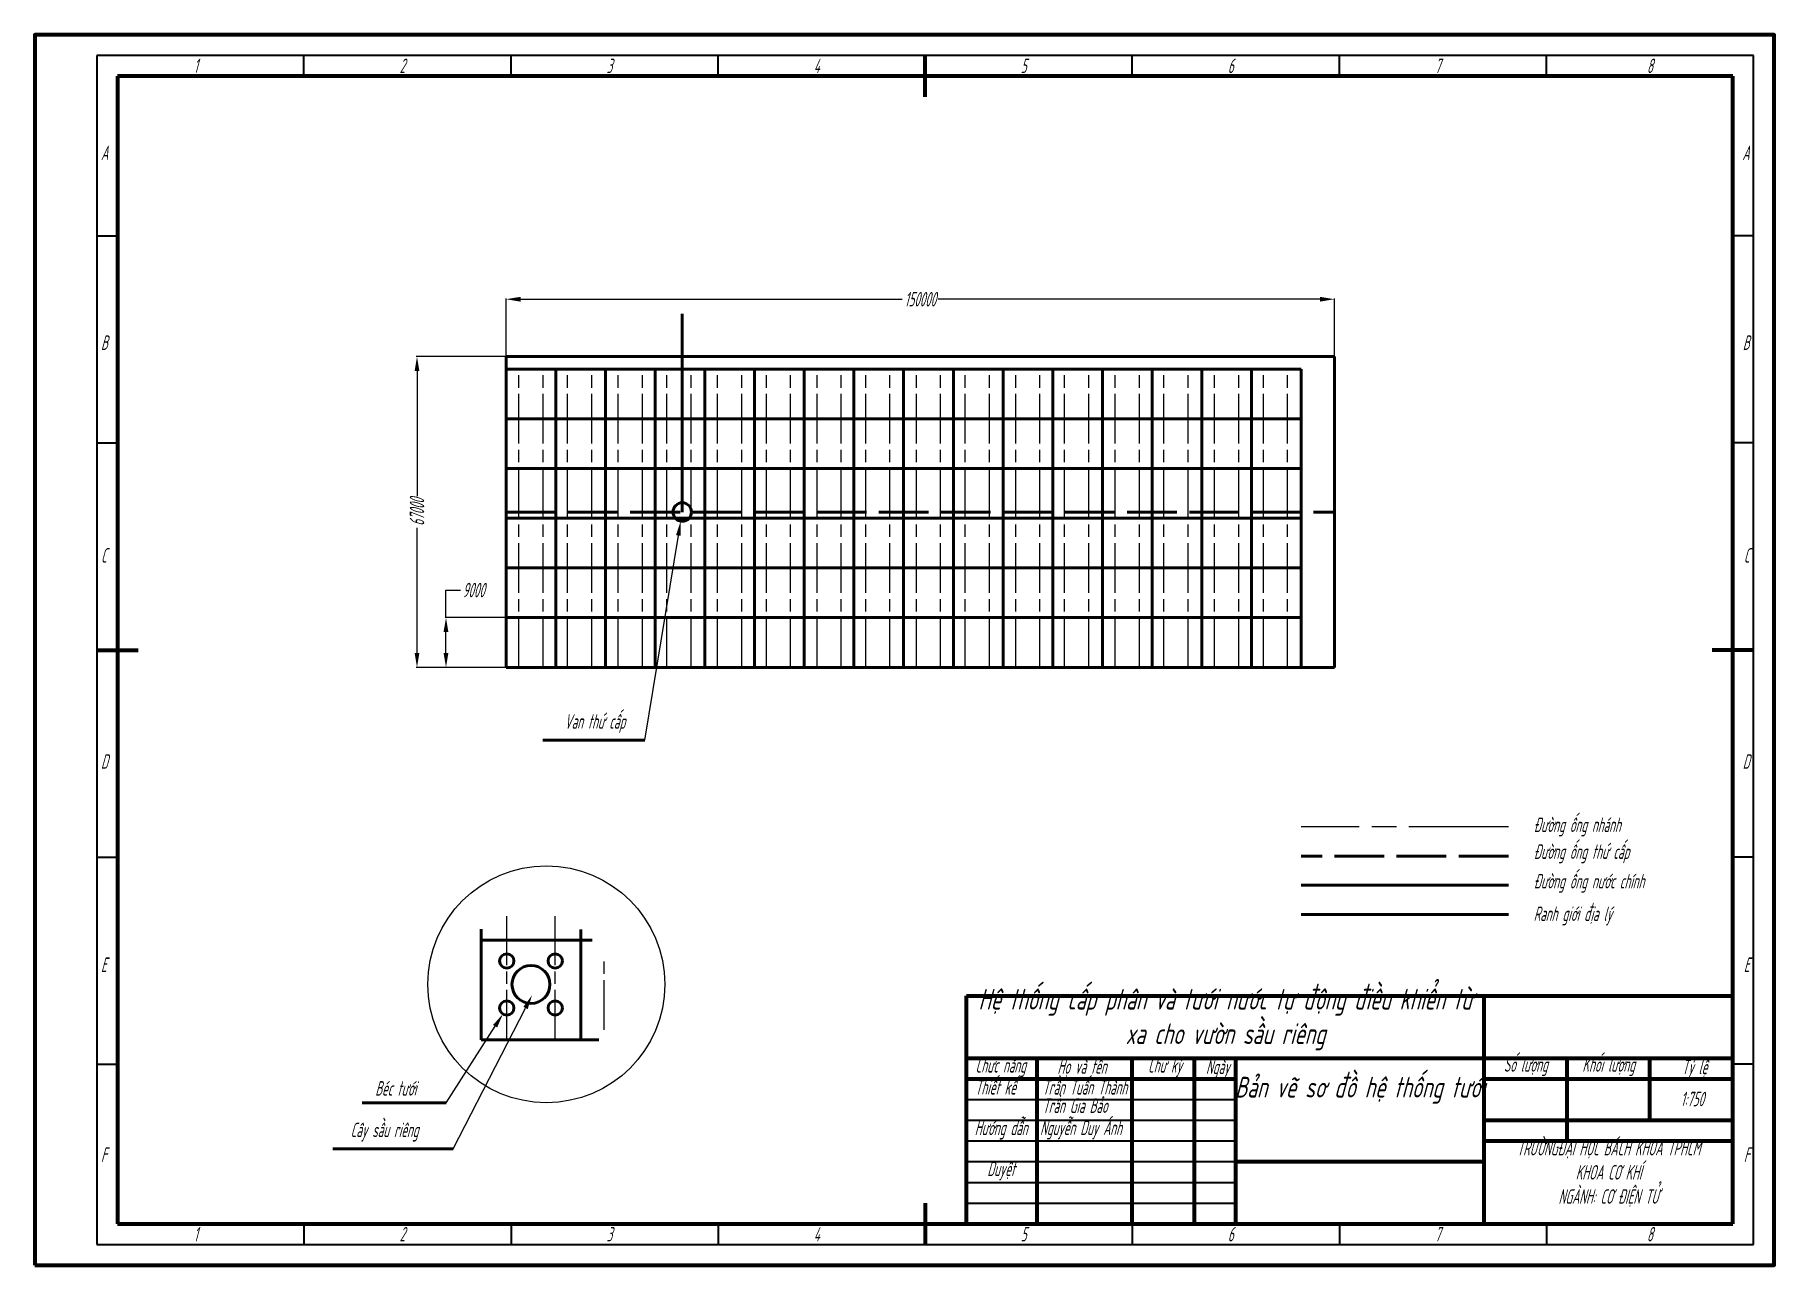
# Model space of a CAD drawing. Header units: millimetres. Extents: x 0 to 1982, y 0 to 297.
# Drawn here: x 534.1 to 954.1, y 0 to 297 of the extents above; entities that cross this region are included whole.
import ezdxf

# ---------------------------------------------------------------- set-up
doc = ezdxf.new("R2010")
doc.units = ezdxf.units.MM
doc.linetypes.add('ACAD_ISO02W100', pattern=[15, 12, -3])
doc.linetypes.add('ACAD_ISO08W100', pattern=[36, 24, -3, 6, -3])
for name, color, linetype, lineweight in [('AM_0', 7, 'Continuous', 50), ('AM_4', 3, 'Continuous', 25), ('AM_5', 3, 'Continuous', 25), ('Khung_dam', 180, 'Continuous', 70), ('Khung_nhat', 150, 'Continuous', 35), ('Net chu', 10, 'Continuous', 25), ('Net dam', 7, 'Continuous', 50), ('Net dut', 80, 'ACAD_ISO02W100', 25), ('Net manh', 50, 'Continuous', 25), ('Net tam', 160, 'ACAD_ISO08W100', 25)]:
    doc.layers.add(name, color=color, linetype=linetype, lineweight=lineweight)
doc.styles.add('TCVN', font='tcvn+7284-2003r.ttf', dxfattribs={"width": 0.714286, "oblique": 15, "height": 5})
doc.styles.add('TCVN_3.5', font='tcvn+7284-2003r.ttf', dxfattribs={"width": 0.571429, "oblique": 15, "height": 3.5})
doc.dimstyles.get("Standard").update_dxf_attribs({"dimtxt": 3.5, "dimasz": 3.5, "dimexe": 0.18, "dimexo": 0.0625, "dimgap": 0.09, "dimtad": 0, "dimtoh": 1, "dimdec": 4, "dimzin": 0, "dimdsep": 46, "dimtxsty": 'TCVN_3.5', "dimcen": -3, "dimclrd": 3, "dimclre": 3, "dimclrt": 1, "dimadec": 0, "dimazin": 0, "dimtfac": 1, "dimtdec": 4, "dimtofl": 0, "dimtmove": 0, "dimatfit": 3, "dimfxl": 1, "dimtfill": 1, "dimtolj": 1, "dimtzin": 0, "dimlwd": 25, "dimlwe": 25, "dimarcsym": 1})

msp = doc.modelspace()

# ---------------------------------------------------------------- texts
at = {"layer": 'Net chu'}
for s, width, gutter_width, heights, insert, char_height, attachment_point, style in [('1', 4.0224231, 17.5, [0], (572.46701, 291.26085), 3.5, 1, 'TCVN_3.5'), ('2', 4.0224231, 17.5, [0], (622.15899, 291.26085), 3.5, 1, 'TCVN_3.5'), ('3', 4.0224231, 17.5, [0], (672.15899, 291.26085), 3.5, 1, 'TCVN_3.5'), ('4', 4.0224231, 17.5, [0], (722.15899, 291.26085), 3.5, 1, 'TCVN_3.5'), ('5', 4.0224231, 17.5, [0], (772.15899, 291.26085), 3.5, 1, 'TCVN_3.5'), ('6', 4.0224231, 17.5, [0], (822.15899, 291.26085), 3.5, 1, 'TCVN_3.5'), ('7', 4.0224231, 17.5, [0], (872.15899, 291.26085), 3.5, 1, 'TCVN_3.5'), ('8', 4.0224231, 17.5, [0], (923.34092, 291.26085), 3.5, 1, 'TCVN_3.5'), ('A', 4.0224231, 17.5, [0], (550.06797, 270.26511), 3.5, 1, 'TCVN_3.5'), ('A', 4.0224231, 17.5, [0], (948.11282, 270.26511), 3.5, 3, 'TCVN_3.5'), ('B', 4.0224231, 17.5, [0], (550.06797, 224.43999), 3.5, 1, 'TCVN_3.5'), ('B', 4.0224231, 17.5, [0], (948.11282, 224.43999), 3.5, 3, 'TCVN_3.5'), ('C', 4.0224231, 17.5, [0], (550.06797, 173.09763), 3.5, 1, 'TCVN_3.5'), ('C', 4.0224231, 17.5, [0], (948.11282, 173.09763), 3.5, 3, 'TCVN_3.5'), ('D', 4.0224231, 17.5, [0], (550.06797, 123.32154), 3.5, 1, 'TCVN_3.5'), ('D', 4.0224231, 17.5, [0], (948.11282, 123.32154), 3.5, 3, 'TCVN_3.5'), ('Đường ống nhánh', 31.6333535, 17.5, [0], (895.99395, 108.06085), 3.5, 1, 'TCVN_3.5'), ('Đường ống thứ cấp', 31.6333535, 17.5, [0], (895.99395, 101.57437), 3.5, 1, 'TCVN_3.5'), ('Đường ống nước chính', 33.2338771, 17.5, [0], (895.99395, 94.44931), 3.5, 1, 'TCVN_3.5'), ('Ranh giới địa lý', 25.3737228, 17.5, [0], (895.99395, 86.5902), 3.5, 1, 'TCVN_3.5'), ('E', 4.0224231, 17.5, [0], (550.06797, 74.26824), 3.5, 1, 'TCVN_3.5'), ('E', 4.0224231, 17.5, [0], (948.11282, 74.26824), 3.5, 3, 'TCVN_3.5'), ('\\pxqc;Hệ thống cấp phân và tưới nước tự động điều khiển từ xa cho vườn sầu riêng', 125, 17.5, [0], (759.0904, 66.71356), 5, 1, 'TCVN'), ('Chức năng', 17, 17.5, [0], (761.21775, 50), 3.5, 1, 'TCVN_3.5'), ('\\pxqc;Số lượng ', 20, 17.5, [0], (884.0904, 50.1963), 3.5, 1, 'TCVN_3.5'), ('\\pxqc;Khối lượng', 20, 17.5, [0], (904.10132, 50.1963), 3.5, 1, 'TCVN_3.5'), ('Họ và tên', 17, 17.5, [0], (781.02266, 49.69932), 3.5, 1, 'TCVN_3.5'), ('\\pxqc;Chữ ký', 17, 17.5, [0], (798.47264, 50), 3.5, 1, 'TCVN_3.5'), ('\\pxqc;Ngày', 17, 17.5, [0], (811.21102, 49.65066), 3.5, 1, 'TCVN_3.5'), ('\\pxqc;{\\fTCVN 7284|b1|i0|c0|p34;Bản vẽ sơ đồ hệ thống tưới}', 60, 25, [0], (824.0904, 45.47636), 5, 1, 'TCVN'), ('\\pxqc;Tỷ lệ', 20, 17.5, [0], (924.86679, 49.60671), 3.5, 1, 'TCVN_3.5'), ('Thiết kế', 17, 17.5, [7.28112], (761.11903, 44.69032), 3.5, 1, 'TCVN_3.5'), ('Trần Tuấn Thành', 46.4200482, 17.5, [7.28112], (777.39477, 44.69032), 3.5, 1, 'TCVN_3.5'), ('Trần Gia Bảo', 46.4200482, 17.5, [7.28112], (777.39477, 40.24941), 3.5, 1, 'TCVN_3.5'), ('\\pxqc;Hướng dẫn', 17, 17.5, [7.28112], (758.90513, 34.89662), 3.5, 1, 'TCVN_3.5'), ('Nguyễn Duy Ánh', 46.4200482, 17.5, [7.28112], (776.80904, 34.92065), 3.5, 1, 'TCVN_3.5'), ('\\pxqc;TRƯỜNG{\\fTCVN 7284|b1|i0|c0|p34;ĐẠI HỌC BÁCH KHOA TPHCM\\PKHOA CƠ KHÍ\\PNGÀNH: CƠ ĐIỆN TỬ}', 60, 17.5, [0], (884.0904, 30), 3.5, 1, 'TCVN_3.5'), ('F', 4.0224231, 17.5, [0], (550.06797, 28.41366), 3.5, 1, 'TCVN_3.5'), ('F', 4.0224231, 17.5, [0], (948.11282, 28.41366), 3.5, 3, 'TCVN_3.5'), ('\\pxqc;Duyệt', 17, 17.5, [7.28112], (758.90513, 25.01423), 3.5, 1, 'TCVN_3.5'), ('1', 4.0224231, 17.5, [0], (572.46701, 5.73915), 3.5, 7, 'TCVN_3.5'), ('2', 4.0224231, 17.5, [0], (622.15899, 5.73915), 3.5, 7, 'TCVN_3.5'), ('3', 4.0224231, 17.5, [0], (672.15899, 5.73915), 3.5, 7, 'TCVN_3.5'), ('4', 4.0224231, 17.5, [0], (722.15899, 5.73915), 3.5, 7, 'TCVN_3.5'), ('5', 4.0224231, 17.5, [0], (772.15899, 5.73915), 3.5, 7, 'TCVN_3.5'), ('6', 4.0224231, 17.5, [0], (822.15899, 5.73915), 3.5, 7, 'TCVN_3.5'), ('7', 4.0224231, 17.5, [0], (872.15899, 5.73915), 3.5, 7, 'TCVN_3.5'), ('8', 4.0224231, 17.5, [0], (923.34092, 5.73915), 3.5, 7, 'TCVN_3.5')]:
    msp.add_mtext_dynamic_manual_height_columns(s, width=width, gutter_width=gutter_width, heights=heights, dxfattribs=dict(at, insert=insert, char_height=char_height, attachment_point=attachment_point, style=style))
at = {"layer": 'Net chu', "color": 2, "char_height": 3.5, "attachment_point": 9, "style": 'TCVN_3.5'}
for s, insert in [('{\\C256;Van thứ cấp}', (676.66195, 128.45674)), ('{\\C256;Béc tưới}', (626.18547, 40.92981)), ('{\\C256;Cây sầu riêng}', (626.71448, 29.85511))]:
    msp.add_mtext(s, dxfattribs=dict(at, insert=insert))
at = {"layer": 'Net dam', "insert": (924.29521, 41.86212), "char_height": 3.5, "attachment_point": 1, "style": 'TCVN_3.5'}
msp.add_mtext_dynamic_manual_height_columns('\\pxqc;1:750', width=20, gutter_width=17.5, heights=[0], dxfattribs=at)

# ---------------------------------------------------------------- blocks, each defined once
blk = doc.blocks.new('khungten')
at = {"layer": 'Khung_dam'}
for p, q in [((-185, 0), (-185, 55)), ((-185, 55), (0, 55)), ((-60, 0), (-60, 55)), ((-185, 40), (0, 40)), ((-168, 0), (-168, 40)), ((-145, 0), (-145, 40)), ((-130, 0), (-130, 40)), ((-120, 0), (-120, 40)), ((-40, 20), (-40, 40)), ((-20, 25), (-20, 40)), ((-185, 35), (-120, 35)), ((-60, 35), (0, 35)), ((-60, 25), (0, 25)), ((-60, 20), (0, 20)), ((-120, 15), (-60, 15))]:
    blk.add_line(p, q, dxfattribs=at)
at = {"layer": 'Khung_nhat'}
for p, q in [((-185, 30), (-120, 30)), ((-185, 25), (-120, 25)), ((-185, 20), (-120, 20)), ((-185, 15), (-120, 15)), ((-185, 10), (-120, 10)), ((-185, 5), (-120, 5))]:
    blk.add_line(p, q, dxfattribs=at)
blk = doc.blocks.new('*D9')
at = {"layer": 'Defpoints', "color": 0, "transparency": 16777216}
for p in [(847.88, 233.17), (647.88, 219.31), (847.88, 219.31)]:
    blk.add_point(p, dxfattribs=at)
at = {"layer": 'Net manh', "color": 3, "linetype": 'Continuous', "lineweight": 25, "transparency": 16777216}
for p, q in [((647.88, 219.37), (647.88, 233.35)), ((651.38, 233.17), (743.53, 233.17)), ((844.38, 233.17), (752.24, 233.17)), ((847.88, 219.37), (847.88, 233.35))]:
    blk.add_line(p, q, dxfattribs=at)
at = {"layer": 'Net manh', "color": 3, "transparency": 16777216}
for points in [[(651.38, 233.75), (651.38, 232.59), (647.88, 233.17)], [(844.38, 233.75), (844.38, 232.59), (847.88, 233.17)]]:
    blk.add_solid(points, dxfattribs=at)
at = {"layer": 'Net manh', "color": 1, "transparency": 16777216, "insert": (747.88, 233.17), "char_height": 3.5, "attachment_point": 5, "style": 'TCVN_3.5', "bg_fill": 3, "box_fill_scale": 1.1, "bg_fill_color": 256, "bg_fill_true_color": 13158600, "bg_fill_transparency": 0}
blk.add_mtext('\\A1;150000', dxfattribs=at)
blk = doc.blocks.new('*D10')
at = {"layer": 'Defpoints', "color": 0, "transparency": 16777216}
for p in [(647.88, 219.31), (626.38, 144.31), (647.88, 144.31)]:
    blk.add_point(p, dxfattribs=at)
at = {"layer": 'Net manh', "color": 3, "linetype": 'Continuous', "lineweight": 25, "transparency": 16777216}
for p, q in [((647.82, 219.31), (626.2, 219.31)), ((626.38, 215.81), (626.38, 185.67)), ((626.38, 147.81), (626.38, 177.95)), ((647.82, 144.31), (626.2, 144.31))]:
    blk.add_line(p, q, dxfattribs=at)
at = {"layer": 'Net manh', "color": 3, "transparency": 16777216}
for points in [[(625.8, 215.81), (626.96, 215.81), (626.38, 219.31)], [(625.8, 147.81), (626.96, 147.81), (626.38, 144.31)]]:
    blk.add_solid(points, dxfattribs=at)
at = {"layer": 'Net manh', "color": 1, "transparency": 16777216, "insert": (626.38, 181.81), "char_height": 3.5, "attachment_point": 5, "rotation": 90, "style": 'TCVN_3.5', "bg_fill": 3, "box_fill_scale": 1.1, "bg_fill_color": 256, "bg_fill_true_color": 13158600, "bg_fill_transparency": 0}
blk.add_mtext('\\A1;67000', dxfattribs=at)
blk = doc.blocks.new('*D11')
at = {"layer": 'Defpoints', "color": 0, "transparency": 16777216}
for p in [(647.88, 156.31), (633.38, 144.31), (647.88, 144.31)]:
    blk.add_point(p, dxfattribs=at)
at = {"layer": 'Net tam', "color": 3, "linetype": 'Continuous', "lineweight": 25, "transparency": 16777216}
for p, q in [((633.38, 156.31), (633.38, 162.97)), ((633.38, 162.97), (636.88, 162.97)), ((647.82, 156.31), (633.2, 156.31)), ((633.38, 147.81), (633.38, 152.81)), ((647.82, 144.31), (633.2, 144.31))]:
    blk.add_line(p, q, dxfattribs=at)
at = {"layer": 'Net tam', "color": 3, "transparency": 16777216}
for points in [[(632.79, 152.81), (633.96, 152.81), (633.38, 156.31)], [(632.79, 147.81), (633.96, 147.81), (633.38, 144.31)]]:
    blk.add_solid(points, dxfattribs=at)
at = {"layer": 'Net tam', "color": 1, "transparency": 16777216, "insert": (640.03, 162.97), "char_height": 3.5, "attachment_point": 5, "style": 'TCVN_3.5', "bg_fill": 3, "box_fill_scale": 1.1, "bg_fill_color": 256, "bg_fill_true_color": 13158600, "bg_fill_transparency": 0}
blk.add_mtext('\\A1;9000', dxfattribs=at)

# ---------------------------------------------------------------- linework, layer by layer
at = {"layer": 'AM_0'}
for centre, radius in [((648.05891, 73.44082), 1.72899), ((653.90138, 67.76459), 4.59111), ((659.74384, 73.44082), 1.72899), ((648.05891, 62.08836), 1.72899), ((659.74384, 62.08836), 1.72899)]:
    msp.add_circle(centre, radius, dxfattribs=at)
at = {"layer": 'AM_4'}
msp.add_circle((657.61064, 67.81703), 28.59753, dxfattribs=at)
at = {"layer": 'AM_5'}
for p, q in [((681.3852, 126.70674), (689.49653, 176.14984)), ((635.09027, 28.10511), (652.57778, 62.08213)), ((633.40029, 39.17981), (645.2406, 57.68389))]:
    msp.add_line(p, q, dxfattribs=at)
at = {"layer": 'AM_5', "linetype": 'Continuous'}
for points in [[(690.07217, 176.0554), (688.92089, 176.24427), (690.06314, 179.60367)], [(653.09644, 61.81518), (652.05911, 62.34908), (654.17948, 65.19413)], [(645.73195, 57.36948), (644.74924, 57.99829), (647.12702, 60.632)]]:
    msp.add_trace(points, dxfattribs=at)
at = {"layer": 'Khung_dam'}
for p, q in [((749.0904, 282), (749.0904, 292)), ((944.0904, 287), (554.0904, 287)), ((554.0904, 287), (554.0904, 10)), ((944.0904, 10), (944.0904, 287)), ((549.0904, 148.5), (559.0904, 148.5)), ((949.0904, 148.5), (939.0904, 148.5)), ((749.0904, 15), (749.0904, 5)), ((554.0904, 10), (944.0904, 10))]:
    msp.add_line(p, q, dxfattribs=at)
msp.add_lwpolyline([(534.0904, 0), (954.0904, 0), (954.0904, 297), (534.0904, 297)], close=True, dxfattribs=at)
at = {"layer": 'Khung_nhat'}
for p, q in [((949.0904, 292), (549.0904, 292)), ((549.0904, 292), (549.0904, 5)), ((599.0904, 287), (599.0904, 292)), ((649.0904, 287), (649.0904, 292)), ((699.0904, 287), (699.0904, 292)), ((799.0904, 287), (799.0904, 292)), ((849.0904, 287), (849.0904, 292)), ((899.0904, 287), (899.0904, 292)), ((949.0904, 5), (949.0904, 292)), ((549.0904, 248.5), (554.0904, 248.5)), ((949.0904, 248.5), (944.0904, 248.5)), ((549.0904, 198.5), (554.0904, 198.5)), ((949.0904, 198.5), (944.0904, 198.5)), ((549.0904, 98.5), (554.0904, 98.5)), ((949.0904, 98.5), (944.0904, 98.5)), ((549.0904, 48.5), (554.0904, 48.5)), ((949.0904, 48.5), (944.0904, 48.5)), ((599.0904, 10), (599.0904, 5)), ((649.0904, 10), (649.0904, 5)), ((699.0904, 10), (699.0904, 5)), ((799.0904, 10), (799.0904, 5)), ((849.0904, 10), (849.0904, 5)), ((899.0904, 10), (899.0904, 5)), ((549.0904, 5), (949.0904, 5))]:
    msp.add_line(p, q, dxfattribs=at)
at = {"layer": 'Net dam'}
for p, q in [((647.88442, 144.30726), (647.88442, 219.30726)), ((847.88442, 219.30726), (847.88442, 144.30726)), ((671.88442, 216.30726), (647.88442, 216.30726)), ((659.88442, 144.30726), (659.88442, 216.30726)), ((671.88442, 144.30726), (671.88442, 216.30726)), ((695.88442, 216.30726), (671.88442, 216.30726)), ((683.88442, 144.30726), (683.88442, 216.30726)), ((695.88442, 144.30726), (695.88442, 216.30726)), ((719.88442, 216.30726), (695.88442, 216.30726)), ((707.88442, 144.30726), (707.88442, 216.30726)), ((719.88442, 144.30726), (719.88442, 216.30726)), ((743.88442, 216.30726), (719.88442, 216.30726)), ((731.88442, 144.30726), (731.88442, 216.30726)), ((743.88442, 144.30726), (743.88442, 216.30726)), ((767.88442, 216.30726), (743.88442, 216.30726)), ((755.88442, 144.30726), (755.88442, 216.30726)), ((767.88442, 144.30726), (767.88442, 216.30726)), ((791.88442, 216.30726), (767.88442, 216.30726)), ((779.88442, 144.30726), (779.88442, 216.30726)), ((791.88442, 144.30726), (791.88442, 216.30726)), ((815.88442, 216.30726), (791.88442, 216.30726)), ((803.88442, 144.30726), (803.88442, 216.30726)), ((815.88442, 144.30726), (815.88442, 216.30726)), ((839.88442, 216.30726), (815.88442, 216.30726)), ((827.88442, 144.30726), (827.88442, 216.30726)), ((839.88442, 144.30726), (839.88442, 216.30726)), ((671.88442, 204.30726), (647.88442, 204.30726)), ((695.88442, 204.30726), (671.88442, 204.30726)), ((719.88442, 204.30726), (695.88442, 204.30726)), ((743.88442, 204.30726), (719.88442, 204.30726)), ((767.88442, 204.30726), (743.88442, 204.30726)), ((791.88442, 204.30726), (767.88442, 204.30726)), ((815.88442, 204.30726), (791.88442, 204.30726)), ((839.88442, 204.30726), (815.88442, 204.30726)), ((671.88442, 192.30726), (647.88442, 192.30726)), ((695.88442, 192.30726), (671.88442, 192.30726)), ((719.88442, 192.30726), (695.88442, 192.30726)), ((743.88442, 192.30726), (719.88442, 192.30726)), ((767.88442, 192.30726), (743.88442, 192.30726)), ((791.88442, 192.30726), (767.88442, 192.30726)), ((815.88442, 192.30726), (791.88442, 192.30726)), ((839.88442, 192.30726), (815.88442, 192.30726)), ((839.88442, 180.30726), (647.88442, 180.30726)), ((671.88442, 168.30726), (647.88442, 168.30726)), ((695.88442, 168.30726), (671.88442, 168.30726)), ((719.88442, 168.30726), (695.88442, 168.30726)), ((743.88442, 168.30726), (719.88442, 168.30726)), ((767.88442, 168.30726), (743.88442, 168.30726)), ((791.88442, 168.30726), (767.88442, 168.30726)), ((815.88442, 168.30726), (791.88442, 168.30726)), ((839.88442, 168.30726), (815.88442, 168.30726)), ((671.88442, 156.30726), (647.88442, 156.30726)), ((695.88442, 156.30726), (671.88442, 156.30726)), ((719.88442, 156.30726), (695.88442, 156.30726)), ((743.88442, 156.30726), (719.88442, 156.30726)), ((767.88442, 156.30726), (743.88442, 156.30726)), ((791.88442, 156.30726), (767.88442, 156.30726)), ((815.88442, 156.30726), (791.88442, 156.30726)), ((839.88442, 156.30726), (815.88442, 156.30726)), ((847.88442, 144.30726), (647.88442, 144.30726)), ((656.77999, 126.70674), (681.3852, 126.70674)), ((889.90552, 84.67724), (839.90552, 84.67724)), ((641.90138, 54.43279), (641.90138, 81.09639)), ((665.90138, 54.43279), (665.90138, 81.04438)), ((668.68707, 78.43279), (641.90138, 78.43279)), ((670.25014, 54.43279), (641.90138, 54.43279)), ((613.14822, 39.17981), (633.40029, 39.17981)), ((606.0877, 28.10511), (635.09027, 28.10511))]:
    msp.add_line(p, q, dxfattribs=at)
msp.add_circle((690.42465, 181.80726), 2.23304, dxfattribs=at)
at = {"layer": 'Net dut', "lineweight": 50}
msp.add_line((889.90552, 98.74461), (839.90552, 98.74461), dxfattribs=at)
at = {"layer": 'Net manh', "lineweight": 50}
msp.add_line((889.90552, 91.71093), (839.90552, 91.71093), dxfattribs=at)
at = {"layer": 'Net tam', "ltscale": 0.5}
for p, q in [((650.96318, 144.30726), (650.96318, 216.30726)), ((656.80565, 144.30726), (656.80565, 216.30726)), ((662.73758, 144.30726), (662.73758, 216.30726)), ((668.58005, 144.30726), (668.58005, 216.30726)), ((674.96318, 144.30726), (674.96318, 216.30726)), ((680.80565, 144.30726), (680.80565, 216.30726)), ((686.73758, 144.30726), (686.73758, 216.30726)), ((692.58005, 144.30726), (692.58005, 216.30726)), ((698.96318, 144.30726), (698.96318, 216.30726)), ((704.80565, 144.30726), (704.80565, 216.30726)), ((710.73758, 144.30726), (710.73758, 216.30726)), ((716.58005, 144.30726), (716.58005, 216.30726)), ((722.96318, 144.30726), (722.96318, 216.30726)), ((728.80565, 144.30726), (728.80565, 216.30726)), ((734.73758, 144.30726), (734.73758, 216.30726)), ((740.58005, 144.30726), (740.58005, 216.30726)), ((746.96318, 144.30726), (746.96318, 216.30726)), ((752.80565, 144.30726), (752.80565, 216.30726)), ((758.73758, 144.30726), (758.73758, 216.30726)), ((764.58005, 144.30726), (764.58005, 216.30726)), ((770.96318, 144.30726), (770.96318, 216.30726)), ((776.80565, 144.30726), (776.80565, 216.30726)), ((782.73758, 144.30726), (782.73758, 216.30726)), ((788.58005, 144.30726), (788.58005, 216.30726)), ((794.96318, 144.30726), (794.96318, 216.30726)), ((800.80565, 144.30726), (800.80565, 216.30726)), ((806.73758, 144.30726), (806.73758, 216.30726)), ((812.58005, 144.30726), (812.58005, 216.30726)), ((818.96318, 144.30726), (818.96318, 216.30726)), ((824.80565, 144.30726), (824.80565, 216.30726)), ((830.73758, 144.30726), (830.73758, 216.30726)), ((836.58005, 144.30726), (836.58005, 216.30726)), ((648.05891, 54.43279), (648.05891, 84.26612)), ((659.74384, 54.43279), (659.74384, 84.24508)), ((671.6077, 56.79567), (671.6077, 74.03779))]:
    msp.add_line(p, q, dxfattribs=at)
at = {"layer": 'Net tam'}
msp.add_line((889.90552, 105.77829), (839.90552, 105.77829), dxfattribs=at)

# ---------------------------------------------------------------- block references
msp.add_blockref('khungten', (944.0904, 10), dxfattribs=at)

msp.set_redraw_order([(e.dxf.handle, doc.entitydb.next_handle()) for e in msp.query("TEXT MTEXT ATTDEF DIMENSION ARC_DIMENSION")])  # texts and dimensions are drawn at this point

# ---------------------------------------------------------------- next in the draw order: dimensions: what is measured, and where the dimension line sits
at = {"layer": 'Net manh'}
dim = msp.add_linear_dim(base=(847.88442, 233.16915), p1=(647.88442, 219.30726), p2=(847.88442, 219.30726), text='150000', dimstyle='Standard', dxfattribs=at)
dim.commit()
dim.dimension.update_dxf_attribs({"geometry": '*D9', "text_midpoint": (747.88442, 233.16915)})

# ---------------------------------------------------------------- next in the draw order: linework, layer by layer
at = {"layer": 'Net manh', "lineweight": 50}
msp.add_line((690.42465, 229.68509), (690.42465, 181.80726), dxfattribs=at)

# ---------------------------------------------------------------- next in the draw order: dimensions: what is measured, and where the dimension line sits
at = {"layer": 'Net manh'}
dim = msp.add_linear_dim(base=(626.37919, 144.30726), p1=(647.88442, 219.30726), p2=(647.88442, 144.30726), angle=90, text='67000', dimstyle='Standard', dxfattribs=at)
dim.commit()
dim.dimension.update_dxf_attribs({"geometry": '*D10', "text_midpoint": (626.37919, 181.80726)})

# ---------------------------------------------------------------- next in the draw order: linework, layer by layer
at = {"layer": 'Net dam'}
msp.add_line((647.88442, 219.30726), (847.88442, 219.30726), dxfattribs=at)
at = {"layer": 'Net dut', "lineweight": 50}
msp.add_line((647.88442, 181.80726), (847.88442, 181.80726), dxfattribs=at)

# ---------------------------------------------------------------- next in the draw order: dimensions: what is measured, and where the dimension line sits
at = {"layer": 'Net tam'}
dim = msp.add_linear_dim(base=(633.3751, 144.30726), p1=(647.88442, 156.30726), p2=(647.88442, 144.30726), angle=90, text='9000', dimstyle='Standard', dxfattribs=at)
dim.commit()
dim.dimension.update_dxf_attribs({"geometry": '*D11', "text_midpoint": (640.03401, 162.96617), "dimtype": 160})

doc.saveas('drawing.dxf')
